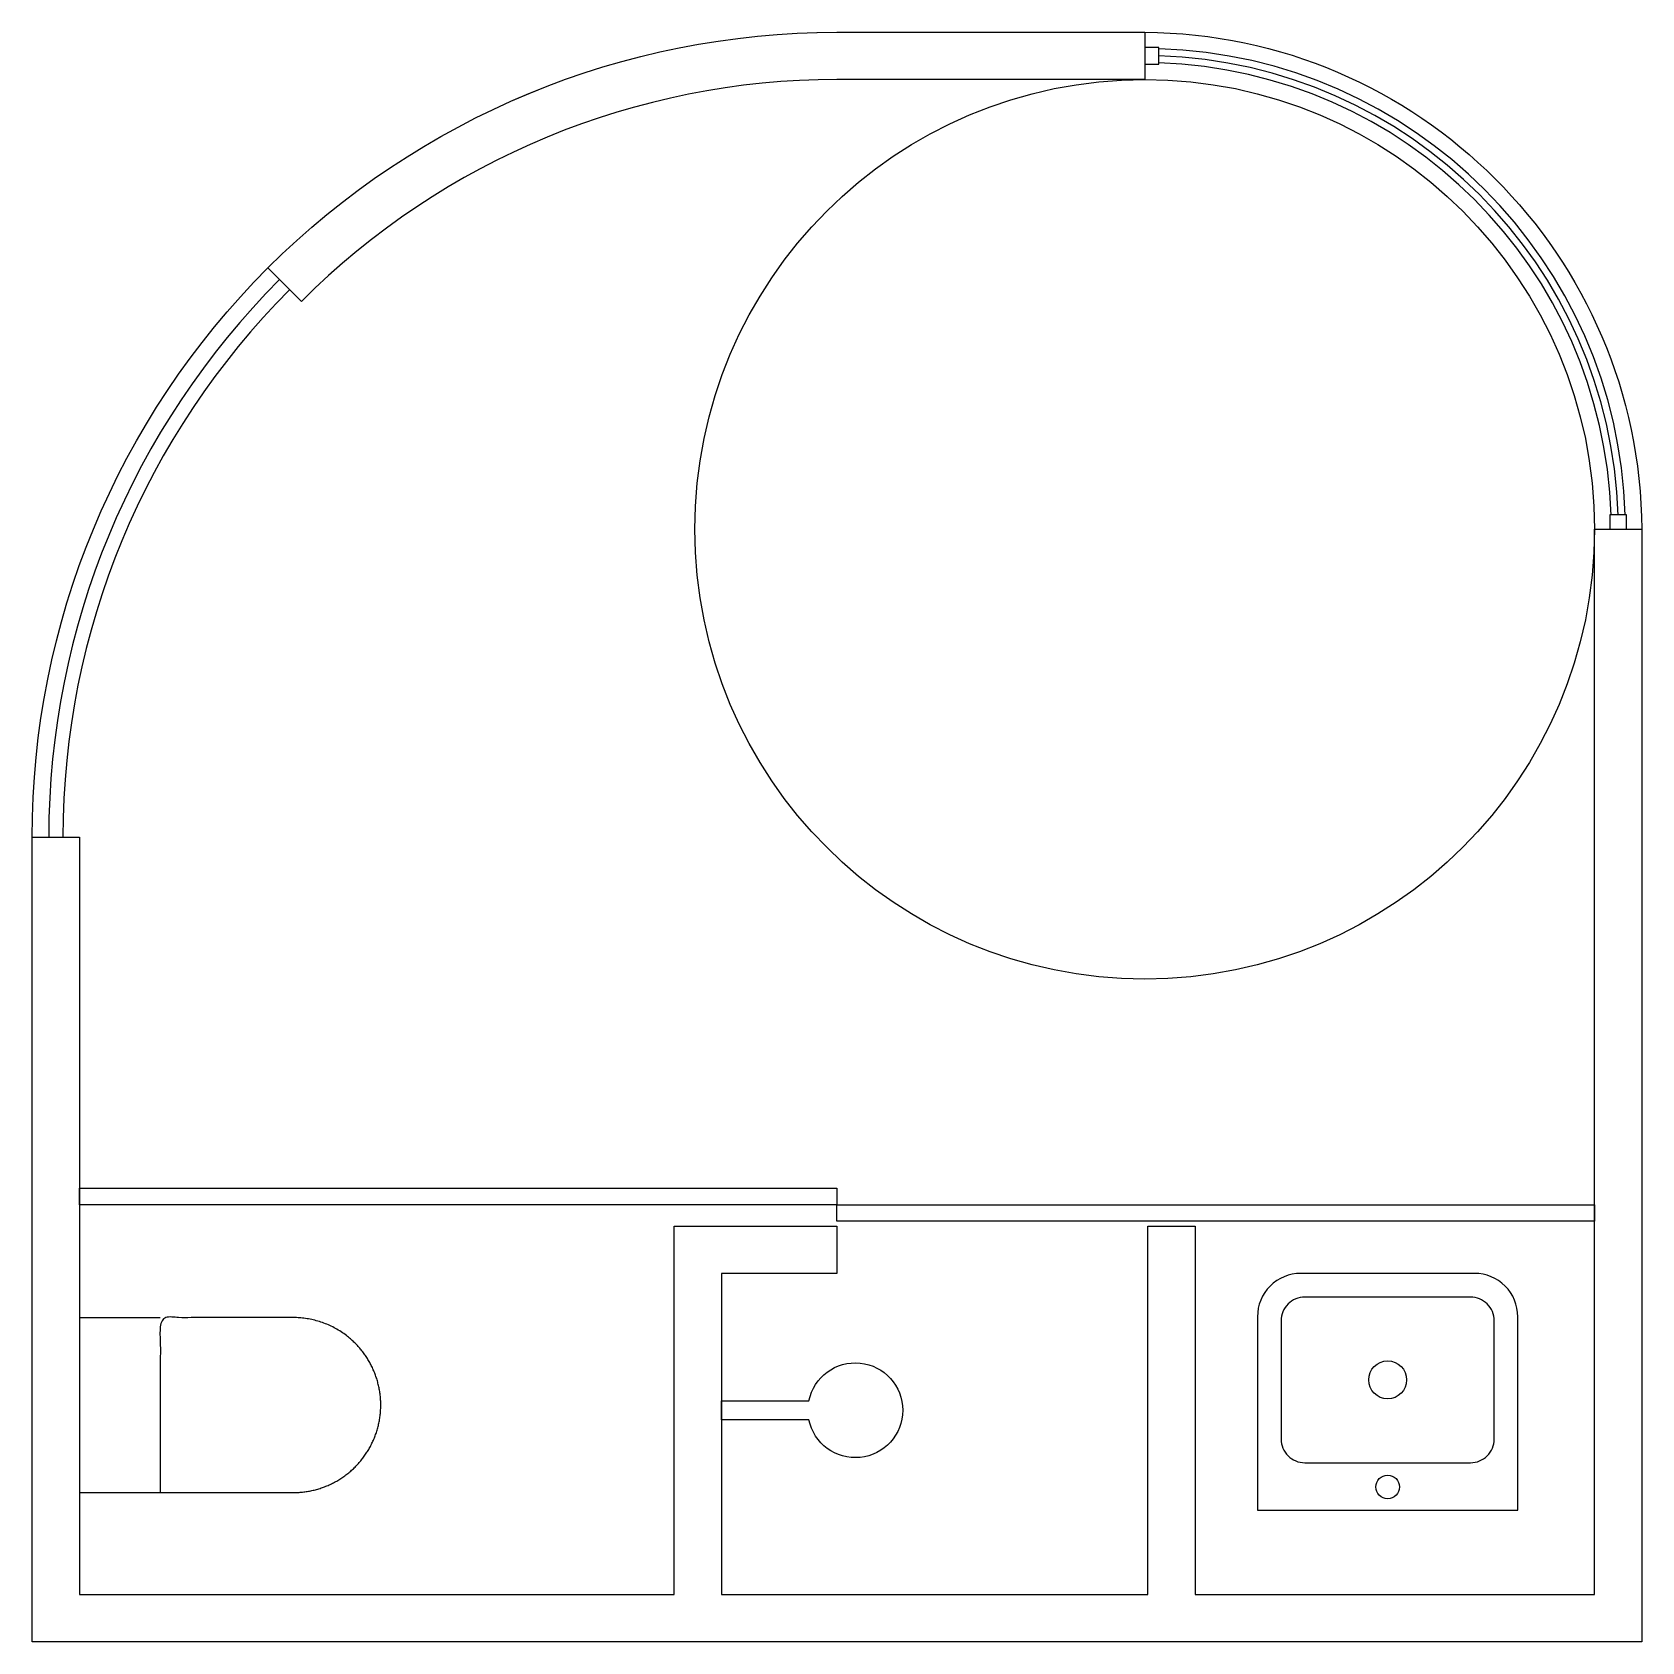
# Model space of a CAD drawing. Header units: millimetres. Extents: x 2.7 to 51.7, y -12.6 to 38.4.
# Drawn here: x 41.003 to 44.653, y 34.723 to 38.373 of the extents above; entities that cross this region are included whole.
import ezdxf

# ---------------------------------------------------------------- set-up
doc = ezdxf.new("R2010")
doc.units = ezdxf.units.MM
for name, color, linetype in [('mobiliario', 5, 'Continuous'), ('muro', 7, 'Continuous'), ('puerta', 9, 'Continuous'), ('ventanas', 6, 'Continuous')]:
    doc.layers.add(name, color=color, linetype=linetype)
doc.layers.add('outline', color=3, linetype='Continuous', true_color=0x00ff00)

msp = doc.modelspace()

# ---------------------------------------------------------------- linework, layer by layer
at = {"layer": 'mobiliario'}
msp.add_line((41.1105, 35.4578), (41.2936, 35.4578), dxfattribs=at)
for points in [[(44.0768, 35.0213), (44.372, 35.0213), (44.372, 35.4599, 0.414214), (44.2739, 35.5581), (44.0768, 35.5581), (43.8797, 35.5581, 0.414214), (43.7816, 35.4599), (43.7816, 35.0213)], [(44.0768, 35.1287), (44.2647, 35.1287, 0.414214), (44.3184, 35.1823), (44.3184, 35.4507, 0.414214), (44.2647, 35.5044), (44.0768, 35.5044), (43.8889, 35.5044, 0.414214), (43.8353, 35.4507), (43.8353, 35.1823, 0.414214), (43.8889, 35.1287)], [(42.7644, 35.2262), (42.5665, 35.2262), (42.5665, 35.2692), (42.7644, 35.2692, -9.898979)], [(44.0768, 35.2736, -1), (44.0768, 35.3595, -1)], [(44.0768, 35.0469, -1), (44.0768, 35.1006, -1)]]:
    msp.add_lwpolyline(points, format="xyb", close=True, dxfattribs=at)
msp.add_circle((43.5259, 37.2454), 1.0199, dxfattribs=at)
msp.add_rational_spline([(41.1105, 35.061), (41.202, 35.061), (41.2936, 35.061), (41.4444, 35.061), (41.5952, 35.061), (41.7097, 35.061), (41.767, 35.1602), (41.8243, 35.2594), (41.767, 35.3586), (41.7097, 35.4578), (41.5952, 35.4578), (41.4444, 35.4578), (41.2936, 35.4578), (41.2936, 35.2594), (41.2936, 35.061)], [1, 1, 1, 1, 1, 0.866025403784, 1, 0.866025403784, 1, 0.866025403784, 1, 1, 1, 1, 1], degree=2, knots=[0, 0, 0, 1, 1, 2, 2, 3.047198, 3.047198, 4.094395, 4.094395, 5.141593, 5.141593, 6.141593, 6.141593, 7.141593, 7.141593, 7.141593], dxfattribs=at)
at = {"layer": 'muro'}
msp.add_lwpolyline([(41.5377, 37.8381, -0.198912), (42.8281, 38.3726), (43.5259, 38.3726), (43.5259, 38.2653), (42.8281, 38.2653, 0.198912), (41.6136, 37.7622)], format="xyb", close=True, dxfattribs=at)
msp.add_lwpolyline([(42.5665, 34.83), (43.5327, 34.83), (43.5327, 35.6654), (43.6401, 35.6654), (43.6401, 34.83), (44.5458, 34.83), (44.5458, 36.5476), (44.5458, 37.2454), (44.6531, 37.2454), (44.6531, 36.5476), (44.6531, 34.7226), (42.8281, 34.7226), (41.0031, 34.7226), (41.0031, 36.5476), (41.1105, 36.5476), (41.1105, 34.83), (42.4592, 34.83), (42.4592, 35.6654), (42.5665, 35.6654), (42.8281, 35.6654), (42.8281, 35.5581), (42.5665, 35.5581)], close=True, dxfattribs=at)
at = {"layer": 'outline'}
msp.add_lwpolyline([(41.0031, 36.5476, -0.414214), (42.8281, 38.3726), (43.5259, 38.3726, -0.410222), (44.6531, 37.2454), (44.6531, 34.7226), (41.0031, 34.7226)], format="xyb", close=True, dxfattribs=at)
at = {"layer": 'puerta'}
for points in [[(41.1105, 35.7513), (42.8281, 35.7513), (42.8281, 35.7137), (41.1105, 35.7137)], [(42.8281, 35.7137), (44.5458, 35.7137), (44.5458, 35.6762), (42.8281, 35.6762)]]:
    msp.add_lwpolyline(points, close=True, dxfattribs=at)
for radius in [1.7874, 1.7552]:
    msp.add_arc((42.8281, 36.5476), radius, 135, 180, dxfattribs=at)
at = {"layer": 'ventanas'}
for points in [[(43.5583, 38.3001), (43.5583, 38.3377), (43.5259, 38.3377), (43.5259, 38.3001)], [(44.5807, 37.2454), (44.6182, 37.2454), (44.6182, 37.2778), (44.5807, 37.2778)]]:
    msp.add_lwpolyline(points, close=True, dxfattribs=at)
for radius in [1.0915, 1.0592, 1.0753]:
    msp.add_arc((43.5246, 37.2441), radius, 1.7939, 88.2061, dxfattribs=at)

doc.saveas('drawing.dxf')
